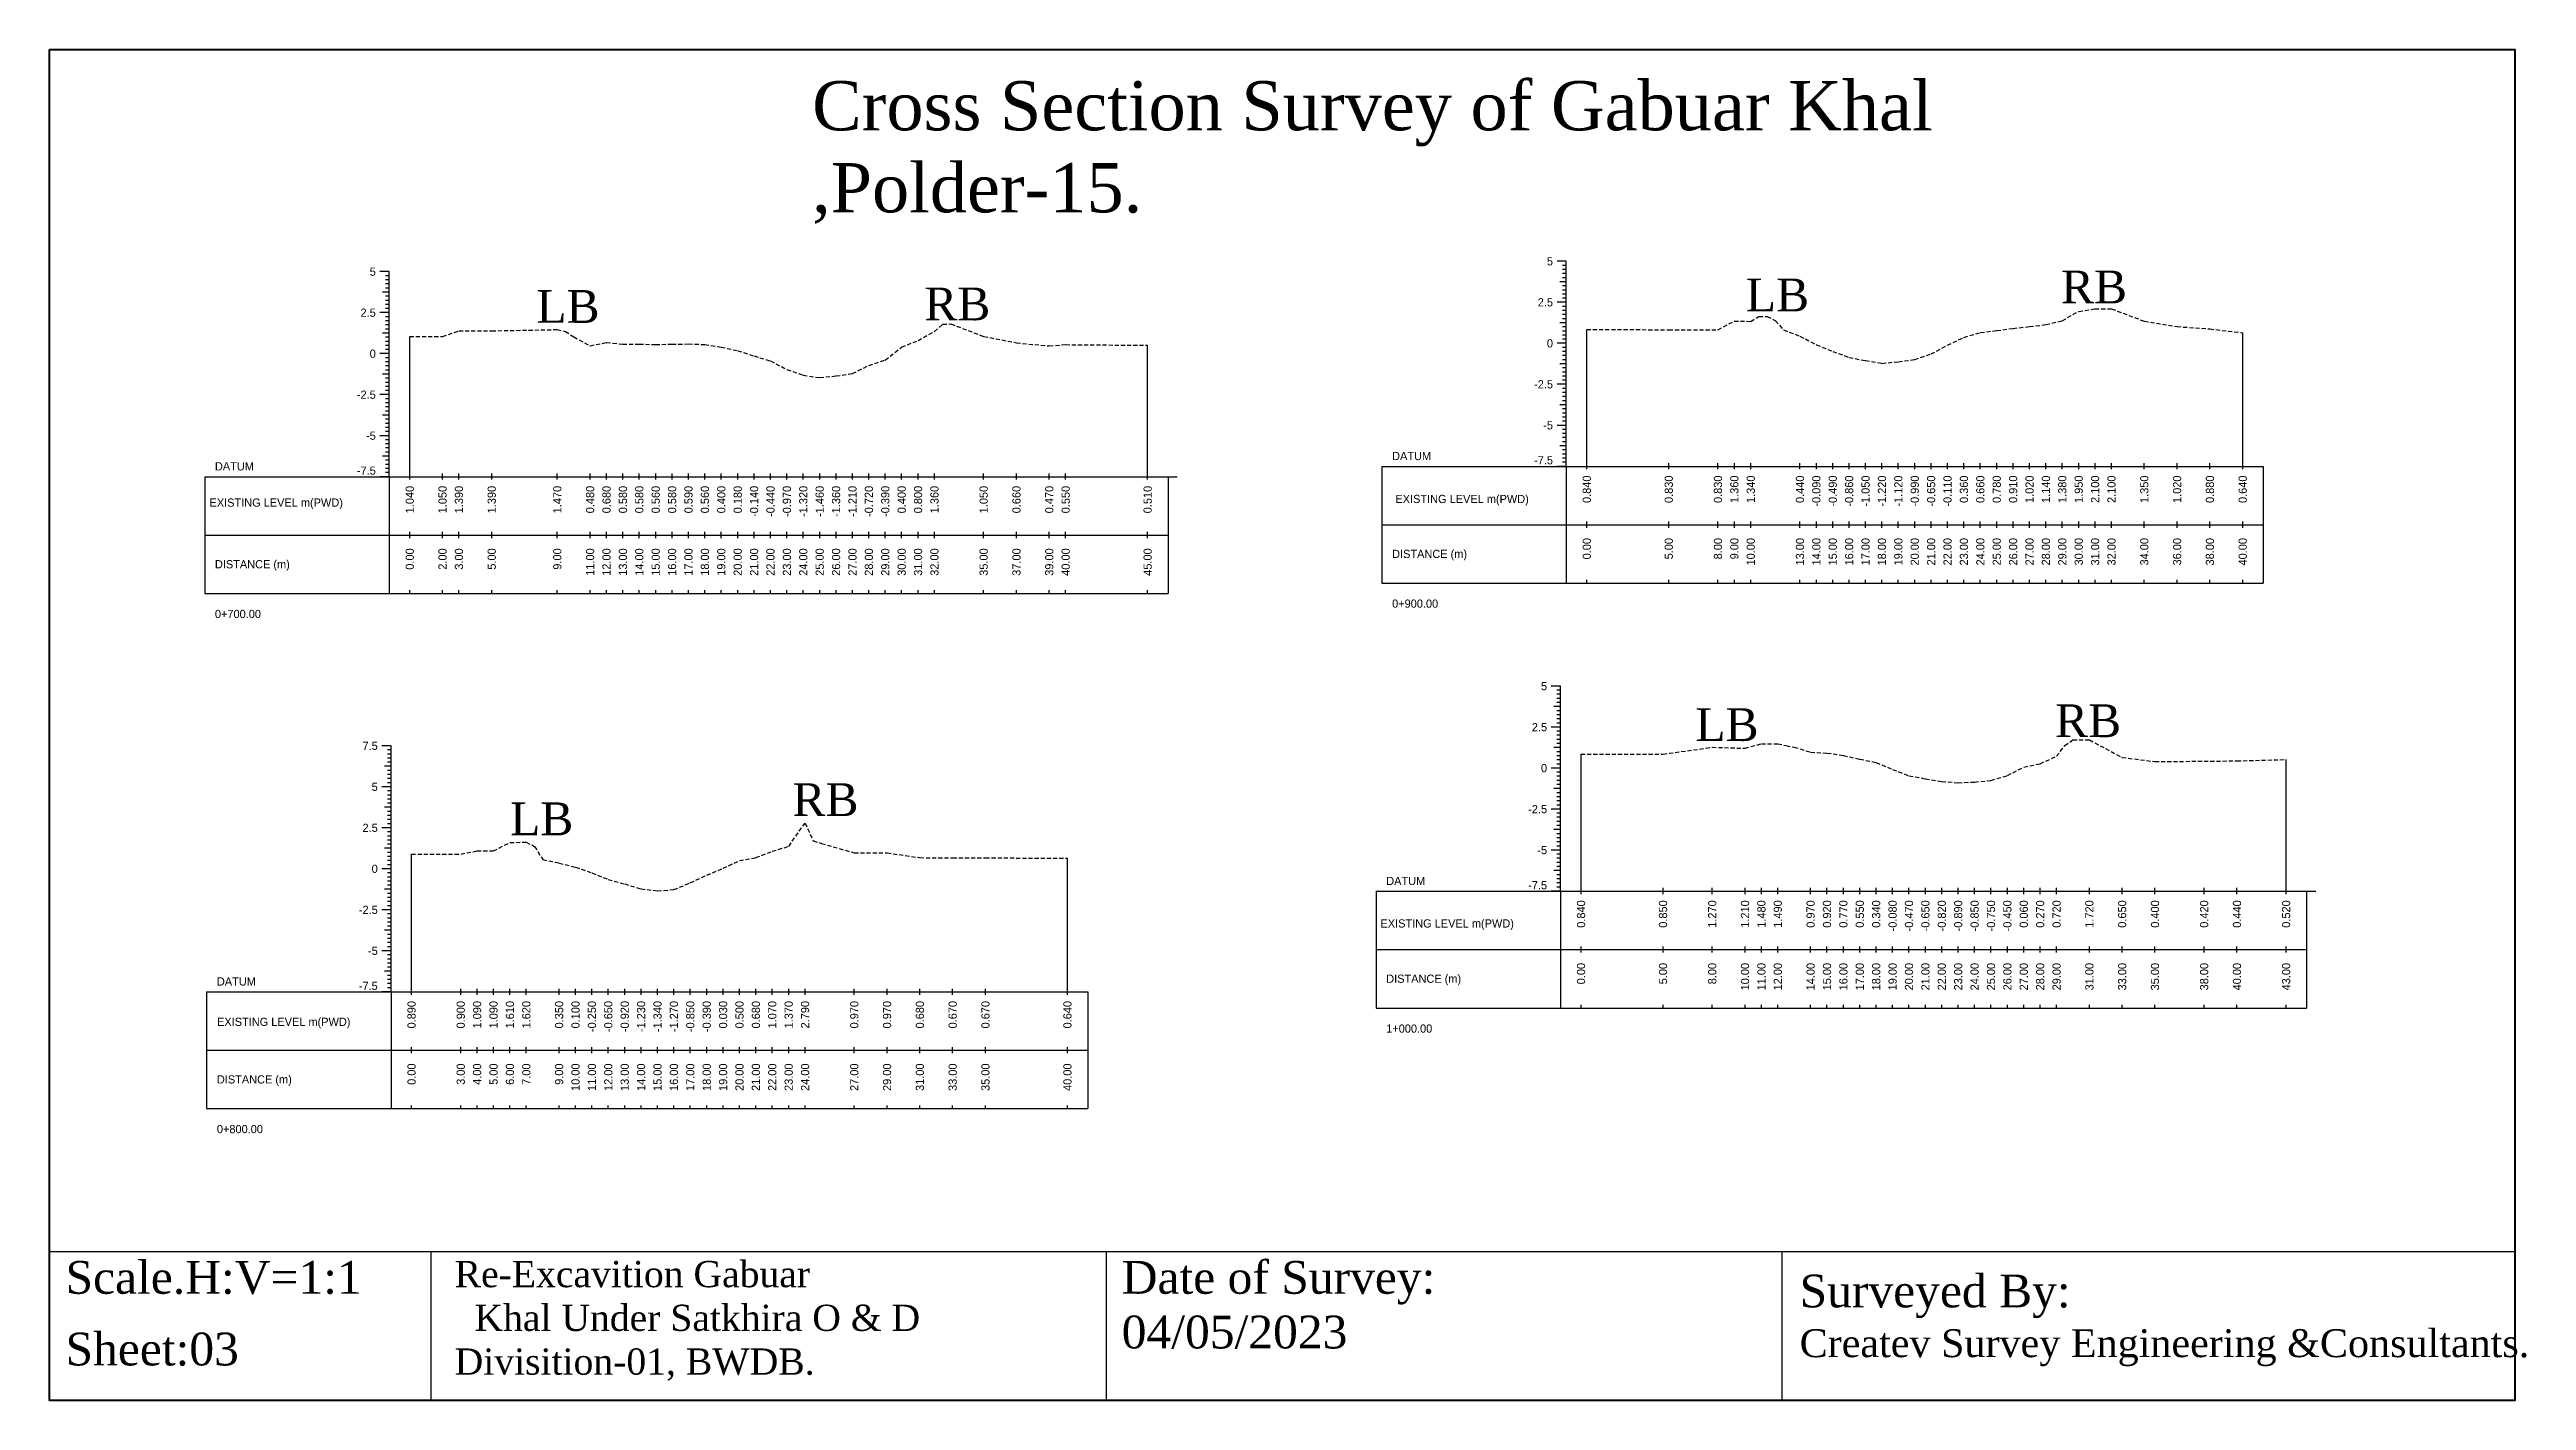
# Model space of a CAD drawing. Header units: inches. Extents: x 2552 to 3818, y -1499 to -1059.
# Drawn here: x 2552.2 to 2703.3, y -1361.8 to -1279.4 of the extents above; entities that cross this region are included whole.
import ezdxf
from ezdxf.enums import TextEntityAlignment as Align

# ---------------------------------------------------------------- set-up
doc = ezdxf.new("R2010")
doc.units = ezdxf.units.IN
doc.header["$MEASUREMENT"] = 0
doc.linetypes.add('HIDDEN', pattern=[0.375, 0.25, -0.125])
doc.layers.add('CS_Drawing', color=7, linetype='Continuous')
doc.layers.add('GL', color=3, linetype='HIDDEN')
doc.styles.add('romans', font='romans.shx')

msp = doc.modelspace()

# ---------------------------------------------------------------- texts
at = {"attachment_point": 1, "style": 'romans'}
for s, insert, char_height, width in [('{\\fTimes New Roman|b0|i0|c0|p18;Cross Section Survey of Gabuar Khal ,Polder-15.}', (2598.74, -1281.36), 3, 72.2837), ('{\\fTimes New Roman|b0|i0|c0|p18;RB}', (2674.9, -1292.91), 2, 204.3733), ('{\\fTimes New Roman|b0|i0|c0|p18;LB}', (2581.92, -1294.1), 2, 204.3733), ('{\\fTimes New Roman|b0|i0|c0|p18;RB}', (2605.58, -1293.95), 2, 204.3733), ('{\\fTimes New Roman|b0|i0|c0|p18;LB}', (2655.68, -1293.4), 2, 204.3733), ('{\\fTimes New Roman|b0|i0|c0|p18;LB}', (2652.6, -1319.6), 2, 204.3733), ('{\\fTimes New Roman|b0|i0|c0|p18;RB}', (2674.54, -1319.36), 2, 204.3733), ('{\\fTimes New Roman|b0|i0|c0|p18;RB}', (2597.54, -1324.17), 2, 204.3733), ('{\\fTimes New Roman|b0|i0|c0|p18;LB}', (2580.32, -1325.34), 2, 204.3733), ('{\\fTimes New Roman|b0|i0|c0|p18;Scale.H:V=1:1}', (2553.21, -1353.3), 2, 22.2708), ('{\\fTimes New Roman|b0|i0|c0|p18;Re-Excavition Gabuar\\P  Khal Under Satkhira O & D    Divisition-01, BWDB.}', (2576.94, -1353.3), 1.6, 38.8405), ('{\\fTimes New Roman|b0|i0|c0|p18;Date of Survey: 04/05/2023}', (2617.62, -1353.3), 2, 22.2708), ('{\\fTimes New Roman|b0|i0|c0|p18;Surveyed By:                                     \\H0.85x;Createv Survey Engineering &Consultants.}', (2658.96, -1354.13), 2, 45.2193), ('{\\fTimes New Roman|b0|i0|c0|p18;Sheet:03}', (2553.21, -1357.67), 2, 38.8405)]:
    msp.add_mtext(s, dxfattribs=dict(at, insert=insert, char_height=char_height, width=width))
at = {"layer": 'CS_Drawing'}
for s, p in [('5', (2572.13, -1292.98)), ('5', (2643.92, -1292.35)), ('2.5', (2572.13, -1295.48)), ('2.5', (2643.92, -1294.85)), ('0', (2643.92, -1297.35)), ('0', (2572.13, -1297.98)), ('-2.5', (2572.13, -1300.48)), ('-2.5', (2643.92, -1299.85)), ('-5', (2572.13, -1302.98)), ('-5', (2643.92, -1302.35)), ('5', (2643.56, -1318.25)), ('7.5', (2572.25, -1321.89)), ('2.5', (2643.56, -1320.75)), ('0', (2643.56, -1323.25)), ('5', (2572.25, -1324.39)), ('-2.5', (2643.56, -1325.75)), ('2.5', (2572.25, -1326.89)), ('0', (2572.25, -1329.39)), ('-5', (2643.56, -1328.25)), ('-2.5', (2572.25, -1331.89)), ('-5', (2572.25, -1334.39))]:
    msp.add_text(s, height=0.5, dxfattribs=at).set_placement(p, align=Align.MIDDLE_RIGHT)
for s, p in [('DATUM', (2562.32, -1304.85)), ('DATUM', (2634.11, -1304.22)), ('EXISTING LEVEL m(PWD)', (2634.31, -1306.84)), ('EXISTING LEVEL m(PWD)', (2561.99, -1307.06)), ('DISTANCE (m)', (2562.32, -1310.82)), ('DISTANCE (m)', (2634.11, -1310.19)), ('0+700.00', (2562.32, -1313.85)), ('0+900.00', (2634.11, -1313.22)), ('DATUM', (2633.75, -1330.13)), ('EXISTING LEVEL m(PWD)', (2633.4, -1332.72)), ('DATUM', (2562.44, -1336.26)), ('DISTANCE (m)', (2633.75, -1336.09)), ('EXISTING LEVEL m(PWD)', (2562.45, -1338.72)), ('1+000.00', (2633.75, -1339.13)), ('DISTANCE (m)', (2562.44, -1342.23)), ('0+800.00', (2562.44, -1345.26))]:
    msp.add_text(s, height=0.5, dxfattribs=at).set_placement(p, align=Align.MIDDLE_LEFT)
for p in [(2572.13, -1305.36), (2643.92, -1304.73), (2643.56, -1330.64), (2572.25, -1336.78)]:
    msp.add_text('-7.5', height=0.5, dxfattribs=at).set_placement(p, align=Align.RIGHT)
for s, p in [('1.040', (2574.2, -1306.04)), ('1.050', (2576.2, -1306.04)), ('1.390', (2577.2, -1306.04)), ('1.390', (2579.2, -1306.04)), ('1.470', (2583.2, -1306.04)), ('0.480', (2585.2, -1306.04)), ('0.680', (2586.2, -1306.04)), ('0.580', (2587.2, -1306.04)), ('0.580', (2588.2, -1306.04)), ('0.560', (2589.2, -1306.04)), ('0.580', (2590.2, -1306.04)), ('0.590', (2591.2, -1306.04)), ('0.560', (2592.2, -1306.04)), ('0.400', (2593.2, -1306.04)), ('0.180', (2594.2, -1306.04)), ('-0.140', (2595.2, -1306.04)), ('-0.440', (2596.2, -1306.04)), ('-0.970', (2597.2, -1306.04)), ('-1.320', (2598.2, -1306.04)), ('-1.460', (2599.2, -1306.04)), ('-1.360', (2600.2, -1306.04)), ('-1.210', (2601.2, -1306.04)), ('-0.720', (2602.2, -1306.04)), ('-0.390', (2603.2, -1306.04)), ('0.400', (2604.2, -1306.04)), ('0.800', (2605.2, -1306.04)), ('1.360', (2606.2, -1306.04)), ('1.050', (2609.2, -1306.04)), ('0.660', (2611.2, -1306.04)), ('0.470', (2613.2, -1306.04)), ('0.550', (2614.2, -1306.04)), ('0.510', (2619.2, -1306.04)), ('0.840', (2645.98, -1305.41)), ('0.830', (2650.98, -1305.41)), ('0.830', (2653.98, -1305.41)), ('1.360', (2654.98, -1305.41)), ('1.340', (2655.98, -1305.41)), ('0.440', (2658.98, -1305.41)), ('-0.090', (2659.98, -1305.41)), ('-0.490', (2660.98, -1305.41)), ('-0.860', (2661.98, -1305.41)), ('-1.050', (2662.98, -1305.41)), ('-1.220', (2663.98, -1305.41)), ('-1.120', (2664.98, -1305.41)), ('-0.990', (2665.98, -1305.41)), ('-0.650', (2666.98, -1305.41)), ('-0.110', (2667.98, -1305.41)), ('0.360', (2668.98, -1305.41)), ('0.660', (2669.98, -1305.41)), ('0.780', (2670.98, -1305.41)), ('0.910', (2671.98, -1305.41)), ('1.020', (2672.98, -1305.41)), ('1.140', (2673.98, -1305.41)), ('1.380', (2674.98, -1305.41)), ('1.950', (2675.98, -1305.41)), ('2.100', (2676.98, -1305.41)), ('2.100', (2677.98, -1305.41)), ('1.350', (2679.98, -1305.41)), ('1.020', (2681.98, -1305.41)), ('0.880', (2683.98, -1305.41)), ('0.640', (2685.98, -1305.41)), ('0.00', (2645.98, -1309.22)), ('5.00', (2650.98, -1309.22)), ('8.00', (2653.98, -1309.22)), ('9.00', (2654.98, -1309.22)), ('10.00', (2655.98, -1309.22)), ('13.00', (2658.98, -1309.22)), ('14.00', (2659.98, -1309.22)), ('15.00', (2660.98, -1309.22)), ('16.00', (2661.98, -1309.22)), ('17.00', (2662.98, -1309.22)), ('18.00', (2663.98, -1309.22)), ('19.00', (2664.98, -1309.22)), ('20.00', (2665.98, -1309.22)), ('21.00', (2666.98, -1309.22)), ('22.00', (2667.98, -1309.22)), ('23.00', (2668.98, -1309.22)), ('24.00', (2669.98, -1309.22)), ('25.00', (2670.98, -1309.22)), ('26.00', (2671.98, -1309.22)), ('27.00', (2672.98, -1309.22)), ('28.00', (2673.98, -1309.22)), ('29.00', (2674.98, -1309.22)), ('30.00', (2675.98, -1309.22)), ('31.00', (2676.98, -1309.22)), ('32.00', (2677.98, -1309.22)), ('34.00', (2679.98, -1309.22)), ('36.00', (2681.98, -1309.22)), ('38.00', (2683.98, -1309.22)), ('40.00', (2685.98, -1309.22)), ('0.00', (2574.2, -1309.85)), ('2.00', (2576.2, -1309.85)), ('3.00', (2577.2, -1309.85)), ('5.00', (2579.2, -1309.85)), ('9.00', (2583.2, -1309.85)), ('11.00', (2585.2, -1309.85)), ('12.00', (2586.2, -1309.85)), ('13.00', (2587.2, -1309.85)), ('14.00', (2588.2, -1309.85)), ('15.00', (2589.2, -1309.85)), ('16.00', (2590.2, -1309.85)), ('17.00', (2591.2, -1309.85)), ('18.00', (2592.2, -1309.85)), ('19.00', (2593.2, -1309.85)), ('20.00', (2594.2, -1309.85)), ('21.00', (2595.2, -1309.85)), ('22.00', (2596.2, -1309.85)), ('23.00', (2597.2, -1309.85)), ('24.00', (2598.2, -1309.85)), ('25.00', (2599.2, -1309.85)), ('26.00', (2600.2, -1309.85)), ('27.00', (2601.2, -1309.85)), ('28.00', (2602.2, -1309.85)), ('29.00', (2603.2, -1309.85)), ('30.00', (2604.2, -1309.85)), ('31.00', (2605.2, -1309.85)), ('32.00', (2606.2, -1309.85)), ('35.00', (2609.2, -1309.85)), ('37.00', (2611.2, -1309.85)), ('39.00', (2613.2, -1309.85)), ('40.00', (2614.2, -1309.85)), ('45.00', (2619.2, -1309.85)), ('0.840', (2645.63, -1331.31)), ('0.850', (2650.63, -1331.31)), ('1.270', (2653.63, -1331.31)), ('1.210', (2655.63, -1331.31)), ('1.480', (2656.63, -1331.31)), ('1.490', (2657.63, -1331.31)), ('0.970', (2659.63, -1331.31)), ('0.920', (2660.63, -1331.31)), ('0.770', (2661.63, -1331.31)), ('0.550', (2662.63, -1331.31)), ('0.340', (2663.63, -1331.31)), ('-0.080', (2664.63, -1331.31)), ('-0.470', (2665.63, -1331.31)), ('-0.650', (2666.63, -1331.31)), ('-0.820', (2667.63, -1331.31)), ('-0.890', (2668.63, -1331.31)), ('-0.850', (2669.63, -1331.31)), ('-0.750', (2670.63, -1331.31)), ('-0.450', (2671.63, -1331.31)), ('0.060', (2672.63, -1331.31)), ('0.270', (2673.63, -1331.31)), ('0.720', (2674.63, -1331.31)), ('1.720', (2676.63, -1331.31)), ('0.650', (2678.63, -1331.31)), ('0.400', (2680.63, -1331.31)), ('0.420', (2683.63, -1331.31)), ('0.440', (2685.63, -1331.31)), ('0.520', (2688.63, -1331.31)), ('0.00', (2645.63, -1335.13)), ('5.00', (2650.63, -1335.13)), ('8.00', (2653.63, -1335.13)), ('10.00', (2655.63, -1335.13)), ('11.00', (2656.63, -1335.13)), ('12.00', (2657.63, -1335.13)), ('14.00', (2659.63, -1335.13)), ('15.00', (2660.63, -1335.13)), ('16.00', (2661.63, -1335.13)), ('17.00', (2662.63, -1335.13)), ('18.00', (2663.63, -1335.13)), ('19.00', (2664.63, -1335.13)), ('20.00', (2665.63, -1335.13)), ('21.00', (2666.63, -1335.13)), ('22.00', (2667.63, -1335.13)), ('23.00', (2668.63, -1335.13)), ('24.00', (2669.63, -1335.13)), ('25.00', (2670.63, -1335.13)), ('26.00', (2671.63, -1335.13)), ('27.00', (2672.63, -1335.13)), ('28.00', (2673.63, -1335.13)), ('29.00', (2674.63, -1335.13)), ('31.00', (2676.63, -1335.13)), ('33.00', (2678.63, -1335.13)), ('35.00', (2680.63, -1335.13)), ('38.00', (2683.63, -1335.13)), ('40.00', (2685.63, -1335.13)), ('43.00', (2688.63, -1335.13)), ('0.890', (2574.31, -1337.45)), ('0.900', (2577.31, -1337.45)), ('1.090', (2578.31, -1337.45)), ('1.090', (2579.31, -1337.45)), ('1.610', (2580.31, -1337.45)), ('1.620', (2581.31, -1337.45)), ('0.350', (2583.31, -1337.45)), ('0.100', (2584.31, -1337.45)), ('-0.250', (2585.31, -1337.45)), ('-0.650', (2586.31, -1337.45)), ('-0.920', (2587.31, -1337.45)), ('-1.230', (2588.31, -1337.45)), ('-1.340', (2589.31, -1337.45)), ('-1.270', (2590.31, -1337.45)), ('-0.850', (2591.31, -1337.45)), ('-0.390', (2592.31, -1337.45)), ('0.030', (2593.31, -1337.45)), ('0.500', (2594.31, -1337.45)), ('0.680', (2595.31, -1337.45)), ('1.070', (2596.31, -1337.45)), ('1.370', (2597.31, -1337.45)), ('2.790', (2598.31, -1337.45)), ('0.970', (2601.31, -1337.45)), ('0.970', (2603.31, -1337.45)), ('0.680', (2605.31, -1337.45)), ('0.670', (2607.31, -1337.45)), ('0.670', (2609.31, -1337.45)), ('0.640', (2614.31, -1337.45)), ('0.00', (2574.31, -1341.26)), ('3.00', (2577.31, -1341.26)), ('4.00', (2578.31, -1341.26)), ('5.00', (2579.31, -1341.26)), ('6.00', (2580.31, -1341.26)), ('7.00', (2581.31, -1341.26)), ('9.00', (2583.31, -1341.26)), ('10.00', (2584.31, -1341.26)), ('11.00', (2585.31, -1341.26)), ('12.00', (2586.31, -1341.26)), ('13.00', (2587.31, -1341.26)), ('14.00', (2588.31, -1341.26)), ('15.00', (2589.31, -1341.26)), ('16.00', (2590.31, -1341.26)), ('17.00', (2591.31, -1341.26)), ('18.00', (2592.31, -1341.26)), ('19.00', (2593.31, -1341.26)), ('20.00', (2594.31, -1341.26)), ('21.00', (2595.31, -1341.26)), ('22.00', (2596.31, -1341.26)), ('23.00', (2597.31, -1341.26)), ('24.00', (2598.31, -1341.26)), ('27.00', (2601.31, -1341.26)), ('29.00', (2603.31, -1341.26)), ('31.00', (2605.31, -1341.26)), ('33.00', (2607.31, -1341.26)), ('35.00', (2609.31, -1341.26)), ('40.00', (2614.31, -1341.26))]:
    msp.add_text(s, height=0.5, rotation=90, dxfattribs=at).set_placement(p, align=Align.MIDDLE_RIGHT)

# ---------------------------------------------------------------- linework, layer by layer
at = {"color": 4, "lineweight": 40}
msp.add_lwpolyline([(2552.23, -1279.44), (2702.58, -1279.44), (2702.58, -1361.81), (2552.23, -1361.81)], close=True, dxfattribs=at)
for points in [[(2702.58, -1279.44), (2702.58, -1361.81)], [(2552.23, -1352.73), (2702.58, -1352.73)], [(2552.23, -1352.73), (2552.23, -1361.81)], [(2575.48, -1352.73), (2575.48, -1361.81)], [(2616.68, -1352.73), (2616.68, -1361.81)], [(2657.88, -1352.73), (2657.88, -1361.81)]]:
    msp.add_lwpolyline(points)
at = {"layer": 'CS_Drawing'}
for p, q in [((2572.95, -1292.98), (2572.38, -1292.98)), ((2572.95, -1292.98), (2572.55, -1292.98)), ((2572.95, -1292.98), (2572.72, -1292.98)), ((2572.95, -1305.48), (2572.95, -1292.98)), ((2644.73, -1292.35), (2644.17, -1292.35)), ((2644.73, -1292.35), (2644.34, -1292.35)), ((2644.73, -1292.35), (2644.51, -1292.35)), ((2644.73, -1292.6), (2644.51, -1292.6)), ((2644.73, -1292.85), (2644.51, -1292.85)), ((2644.73, -1304.85), (2644.73, -1292.35)), ((2572.95, -1294.23), (2572.55, -1294.23)), ((2572.95, -1293.23), (2572.72, -1293.23)), ((2572.95, -1293.48), (2572.72, -1293.48)), ((2572.95, -1293.73), (2572.72, -1293.73)), ((2572.95, -1293.98), (2572.72, -1293.98)), ((2572.95, -1294.23), (2572.72, -1294.23)), ((2572.95, -1294.48), (2572.72, -1294.48)), ((2644.73, -1293.6), (2644.34, -1293.6)), ((2644.73, -1293.1), (2644.51, -1293.1)), ((2644.73, -1293.35), (2644.51, -1293.35)), ((2644.73, -1293.6), (2644.51, -1293.6)), ((2644.73, -1293.85), (2644.51, -1293.85)), ((2644.73, -1294.1), (2644.51, -1294.1)), ((2644.73, -1294.35), (2644.51, -1294.35)), ((2572.95, -1295.48), (2572.38, -1295.48)), ((2572.95, -1295.48), (2572.55, -1295.48)), ((2572.95, -1294.73), (2572.72, -1294.73)), ((2572.95, -1294.98), (2572.72, -1294.98)), ((2572.95, -1295.23), (2572.72, -1295.23)), ((2572.95, -1295.48), (2572.72, -1295.48)), ((2572.95, -1295.73), (2572.72, -1295.73)), ((2572.95, -1295.98), (2572.72, -1295.98)), ((2644.73, -1294.85), (2644.17, -1294.85)), ((2644.73, -1294.85), (2644.34, -1294.85)), ((2644.73, -1294.6), (2644.51, -1294.6)), ((2644.73, -1294.85), (2644.51, -1294.85)), ((2644.73, -1295.1), (2644.51, -1295.1)), ((2644.73, -1295.35), (2644.51, -1295.35)), ((2644.73, -1295.6), (2644.51, -1295.6)), ((2644.73, -1295.85), (2644.51, -1295.85)), ((2572.95, -1296.73), (2572.55, -1296.73)), ((2572.95, -1296.23), (2572.72, -1296.23)), ((2572.95, -1296.48), (2572.72, -1296.48)), ((2572.95, -1296.73), (2572.72, -1296.73)), ((2572.95, -1296.98), (2572.72, -1296.98)), ((2572.95, -1297.23), (2572.72, -1297.23)), ((2572.95, -1297.48), (2572.72, -1297.48)), ((2574.2, -1305.48), (2574.2, -1296.94)), ((2619.2, -1305.48), (2619.2, -1297.47)), ((2644.73, -1297.35), (2644.17, -1297.35)), ((2644.73, -1296.1), (2644.34, -1296.1)), ((2644.73, -1297.35), (2644.34, -1297.35)), ((2644.73, -1296.1), (2644.51, -1296.1)), ((2644.73, -1296.35), (2644.51, -1296.35)), ((2644.73, -1296.6), (2644.51, -1296.6)), ((2644.73, -1296.85), (2644.51, -1296.85)), ((2644.73, -1297.1), (2644.51, -1297.1)), ((2644.73, -1297.35), (2644.51, -1297.35)), ((2645.98, -1304.85), (2645.98, -1296.51)), ((2685.98, -1304.85), (2685.98, -1296.71)), ((2572.95, -1297.98), (2572.38, -1297.98)), ((2572.95, -1297.98), (2572.55, -1297.98)), ((2572.95, -1297.73), (2572.72, -1297.73)), ((2572.95, -1297.98), (2572.72, -1297.98)), ((2572.95, -1298.23), (2572.72, -1298.23)), ((2572.95, -1298.48), (2572.72, -1298.48)), ((2572.95, -1298.73), (2572.72, -1298.73)), ((2572.95, -1298.98), (2572.72, -1298.98)), ((2644.73, -1298.6), (2644.34, -1298.6)), ((2644.73, -1297.6), (2644.51, -1297.6)), ((2644.73, -1297.85), (2644.51, -1297.85)), ((2644.73, -1298.1), (2644.51, -1298.1)), ((2644.73, -1298.35), (2644.51, -1298.35)), ((2644.73, -1298.6), (2644.51, -1298.6)), ((2644.73, -1298.85), (2644.51, -1298.85)), ((2572.95, -1300.48), (2572.38, -1300.48)), ((2572.95, -1299.23), (2572.55, -1299.23)), ((2572.95, -1300.48), (2572.55, -1300.48)), ((2572.95, -1299.23), (2572.72, -1299.23)), ((2572.95, -1299.48), (2572.72, -1299.48)), ((2572.95, -1299.73), (2572.72, -1299.73)), ((2572.95, -1299.98), (2572.72, -1299.98)), ((2572.95, -1300.23), (2572.72, -1300.23)), ((2572.95, -1300.48), (2572.72, -1300.48)), ((2644.73, -1299.85), (2644.17, -1299.85)), ((2644.73, -1299.85), (2644.34, -1299.85)), ((2644.73, -1299.1), (2644.51, -1299.1)), ((2644.73, -1299.35), (2644.51, -1299.35)), ((2644.73, -1299.6), (2644.51, -1299.6)), ((2644.73, -1299.85), (2644.51, -1299.85)), ((2644.73, -1300.1), (2644.51, -1300.1)), ((2644.73, -1300.35), (2644.51, -1300.35)), ((2572.95, -1301.73), (2572.55, -1301.73)), ((2572.95, -1300.73), (2572.72, -1300.73)), ((2572.95, -1300.98), (2572.72, -1300.98)), ((2572.95, -1301.23), (2572.72, -1301.23)), ((2572.95, -1301.48), (2572.72, -1301.48)), ((2572.95, -1301.73), (2572.72, -1301.73)), ((2572.95, -1301.98), (2572.72, -1301.98)), ((2644.73, -1301.1), (2644.34, -1301.1)), ((2644.73, -1300.6), (2644.51, -1300.6)), ((2644.73, -1300.85), (2644.51, -1300.85)), ((2644.73, -1301.1), (2644.51, -1301.1)), ((2644.73, -1301.35), (2644.51, -1301.35)), ((2644.73, -1301.6), (2644.51, -1301.6)), ((2644.73, -1301.85), (2644.51, -1301.85)), ((2572.95, -1302.98), (2572.38, -1302.98)), ((2572.95, -1302.98), (2572.55, -1302.98)), ((2572.95, -1302.23), (2572.72, -1302.23)), ((2572.95, -1302.48), (2572.72, -1302.48)), ((2572.95, -1302.73), (2572.72, -1302.73)), ((2572.95, -1302.98), (2572.72, -1302.98)), ((2572.95, -1303.23), (2572.72, -1303.23)), ((2572.95, -1303.48), (2572.72, -1303.48)), ((2644.73, -1302.35), (2644.17, -1302.35)), ((2644.73, -1302.35), (2644.34, -1302.35)), ((2644.73, -1302.1), (2644.51, -1302.1)), ((2644.73, -1302.35), (2644.51, -1302.35)), ((2644.73, -1302.6), (2644.51, -1302.6)), ((2644.73, -1302.85), (2644.51, -1302.85)), ((2644.73, -1303.1), (2644.51, -1303.1)), ((2644.73, -1303.35), (2644.51, -1303.35)), ((2572.95, -1304.23), (2572.55, -1304.23)), ((2572.95, -1303.73), (2572.72, -1303.73)), ((2572.95, -1303.98), (2572.72, -1303.98)), ((2572.95, -1304.23), (2572.72, -1304.23)), ((2572.95, -1304.48), (2572.72, -1304.48)), ((2572.95, -1304.73), (2572.72, -1304.73)), ((2572.95, -1304.98), (2572.72, -1304.98)), ((2633.48, -1304.85), (2644.73, -1304.85)), ((2633.48, -1304.85), (2633.48, -1311.97)), ((2644.73, -1304.85), (2644.17, -1304.85)), ((2644.73, -1303.6), (2644.34, -1303.6)), ((2644.73, -1304.85), (2644.34, -1304.85)), ((2644.73, -1303.6), (2644.51, -1303.6)), ((2644.73, -1303.85), (2644.51, -1303.85)), ((2644.73, -1304.1), (2644.51, -1304.1)), ((2644.73, -1304.35), (2644.51, -1304.35)), ((2644.73, -1304.6), (2644.51, -1304.6)), ((2644.73, -1304.85), (2644.51, -1304.85)), ((2644.73, -1304.85), (2687.23, -1304.85)), ((2644.73, -1304.85), (2644.73, -1311.97)), ((2645.98, -1305.03), (2645.98, -1304.66)), ((2650.98, -1305.03), (2650.98, -1304.66)), ((2653.98, -1305.03), (2653.98, -1304.66)), ((2654.98, -1305.03), (2654.98, -1304.66)), ((2655.98, -1305.03), (2655.98, -1304.66)), ((2658.98, -1305.03), (2658.98, -1304.66)), ((2659.98, -1305.03), (2659.98, -1304.66)), ((2660.98, -1305.03), (2660.98, -1304.66)), ((2661.98, -1305.03), (2661.98, -1304.66)), ((2662.98, -1305.03), (2662.98, -1304.66)), ((2663.98, -1305.03), (2663.98, -1304.66)), ((2664.98, -1305.03), (2664.98, -1304.66)), ((2665.98, -1305.03), (2665.98, -1304.66)), ((2666.98, -1305.03), (2666.98, -1304.66)), ((2667.98, -1305.03), (2667.98, -1304.66)), ((2668.98, -1305.03), (2668.98, -1304.66)), ((2669.98, -1305.03), (2669.98, -1304.66)), ((2670.98, -1305.03), (2670.98, -1304.66)), ((2671.98, -1305.03), (2671.98, -1304.66)), ((2672.98, -1305.03), (2672.98, -1304.66)), ((2673.98, -1305.03), (2673.98, -1304.66)), ((2674.98, -1305.03), (2674.98, -1304.66)), ((2675.98, -1305.03), (2675.98, -1304.66)), ((2676.98, -1305.03), (2676.98, -1304.66)), ((2677.98, -1305.03), (2677.98, -1304.66)), ((2679.98, -1305.03), (2679.98, -1304.66)), ((2681.98, -1305.03), (2681.98, -1304.66)), ((2683.98, -1305.03), (2683.98, -1304.66)), ((2685.98, -1305.03), (2685.98, -1304.66)), ((2687.23, -1304.85), (2687.23, -1311.97)), ((2561.7, -1305.48), (2572.95, -1305.48)), ((2561.7, -1305.48), (2561.7, -1312.6)), ((2572.95, -1305.48), (2572.38, -1305.48)), ((2572.95, -1305.48), (2572.55, -1305.48)), ((2572.95, -1305.23), (2572.72, -1305.23)), ((2572.95, -1305.48), (2572.72, -1305.48)), ((2572.95, -1305.48), (2620.45, -1305.48)), ((2572.95, -1305.48), (2572.95, -1312.6)), ((2574.2, -1305.66), (2574.2, -1305.29)), ((2576.2, -1305.66), (2576.2, -1305.29)), ((2577.2, -1305.66), (2577.2, -1305.29)), ((2579.2, -1305.66), (2579.2, -1305.29)), ((2583.2, -1305.66), (2583.2, -1305.29)), ((2585.2, -1305.66), (2585.2, -1305.29)), ((2586.2, -1305.66), (2586.2, -1305.29)), ((2587.2, -1305.66), (2587.2, -1305.29)), ((2588.2, -1305.66), (2588.2, -1305.29)), ((2589.2, -1305.66), (2589.2, -1305.29)), ((2590.2, -1305.66), (2590.2, -1305.29)), ((2591.2, -1305.66), (2591.2, -1305.29)), ((2592.2, -1305.66), (2592.2, -1305.29)), ((2593.2, -1305.66), (2593.2, -1305.29)), ((2594.2, -1305.66), (2594.2, -1305.29)), ((2595.2, -1305.66), (2595.2, -1305.29)), ((2596.2, -1305.66), (2596.2, -1305.29)), ((2597.2, -1305.66), (2597.2, -1305.29)), ((2598.2, -1305.66), (2598.2, -1305.29)), ((2599.2, -1305.66), (2599.2, -1305.29)), ((2600.2, -1305.66), (2600.2, -1305.29)), ((2601.2, -1305.66), (2601.2, -1305.29)), ((2602.2, -1305.66), (2602.2, -1305.29)), ((2603.2, -1305.66), (2603.2, -1305.29)), ((2604.2, -1305.66), (2604.2, -1305.29)), ((2605.2, -1305.66), (2605.2, -1305.29)), ((2606.2, -1305.66), (2606.2, -1305.29)), ((2609.2, -1305.66), (2609.2, -1305.29)), ((2611.2, -1305.66), (2611.2, -1305.29)), ((2613.2, -1305.66), (2613.2, -1305.29)), ((2614.2, -1305.66), (2614.2, -1305.29)), ((2619.2, -1305.66), (2619.2, -1305.29)), ((2620.45, -1305.48), (2621.01, -1305.48)), ((2620.45, -1305.48), (2620.84, -1305.48)), ((2620.45, -1305.48), (2620.67, -1305.48)), ((2620.45, -1305.48), (2620.45, -1312.6)), ((2561.7, -1309.04), (2572.95, -1309.04)), ((2572.95, -1309.04), (2620.45, -1309.04)), ((2572.95, -1309.04), (2620.45, -1309.04)), ((2574.2, -1309.23), (2574.2, -1308.85)), ((2576.2, -1309.23), (2576.2, -1308.85)), ((2577.2, -1309.23), (2577.2, -1308.85)), ((2579.2, -1309.23), (2579.2, -1308.85)), ((2583.2, -1309.23), (2583.2, -1308.85)), ((2585.2, -1309.23), (2585.2, -1308.85)), ((2586.2, -1309.23), (2586.2, -1308.85)), ((2587.2, -1309.23), (2587.2, -1308.85)), ((2588.2, -1309.23), (2588.2, -1308.85)), ((2589.2, -1309.23), (2589.2, -1308.85)), ((2590.2, -1309.23), (2590.2, -1308.85)), ((2591.2, -1309.23), (2591.2, -1308.85)), ((2592.2, -1309.23), (2592.2, -1308.85)), ((2593.2, -1309.23), (2593.2, -1308.85)), ((2594.2, -1309.23), (2594.2, -1308.85)), ((2595.2, -1309.23), (2595.2, -1308.85)), ((2596.2, -1309.23), (2596.2, -1308.85)), ((2597.2, -1309.23), (2597.2, -1308.85)), ((2598.2, -1309.23), (2598.2, -1308.85)), ((2599.2, -1309.23), (2599.2, -1308.85)), ((2600.2, -1309.23), (2600.2, -1308.85)), ((2601.2, -1309.23), (2601.2, -1308.85)), ((2602.2, -1309.23), (2602.2, -1308.85)), ((2603.2, -1309.23), (2603.2, -1308.85)), ((2604.2, -1309.23), (2604.2, -1308.85)), ((2605.2, -1309.23), (2605.2, -1308.85)), ((2606.2, -1309.23), (2606.2, -1308.85)), ((2609.2, -1309.23), (2609.2, -1308.85)), ((2611.2, -1309.23), (2611.2, -1308.85)), ((2613.2, -1309.23), (2613.2, -1308.85)), ((2614.2, -1309.23), (2614.2, -1308.85)), ((2619.2, -1309.23), (2619.2, -1308.85)), ((2633.48, -1308.41), (2644.73, -1308.41)), ((2644.73, -1308.41), (2687.23, -1308.41)), ((2644.73, -1308.41), (2687.23, -1308.41)), ((2645.98, -1308.6), (2645.98, -1308.22)), ((2650.98, -1308.6), (2650.98, -1308.22)), ((2653.98, -1308.6), (2653.98, -1308.22)), ((2654.98, -1308.6), (2654.98, -1308.22)), ((2655.98, -1308.6), (2655.98, -1308.22)), ((2658.98, -1308.6), (2658.98, -1308.22)), ((2659.98, -1308.6), (2659.98, -1308.22)), ((2660.98, -1308.6), (2660.98, -1308.22)), ((2661.98, -1308.6), (2661.98, -1308.22)), ((2662.98, -1308.6), (2662.98, -1308.22)), ((2663.98, -1308.6), (2663.98, -1308.22)), ((2664.98, -1308.6), (2664.98, -1308.22)), ((2665.98, -1308.6), (2665.98, -1308.22)), ((2666.98, -1308.6), (2666.98, -1308.22)), ((2667.98, -1308.6), (2667.98, -1308.22)), ((2668.98, -1308.6), (2668.98, -1308.22)), ((2669.98, -1308.6), (2669.98, -1308.22)), ((2670.98, -1308.6), (2670.98, -1308.22)), ((2671.98, -1308.6), (2671.98, -1308.22)), ((2672.98, -1308.6), (2672.98, -1308.22)), ((2673.98, -1308.6), (2673.98, -1308.22)), ((2674.98, -1308.6), (2674.98, -1308.22)), ((2675.98, -1308.6), (2675.98, -1308.22)), ((2676.98, -1308.6), (2676.98, -1308.22)), ((2677.98, -1308.6), (2677.98, -1308.22)), ((2679.98, -1308.6), (2679.98, -1308.22)), ((2681.98, -1308.6), (2681.98, -1308.22)), ((2683.98, -1308.6), (2683.98, -1308.22)), ((2685.98, -1308.6), (2685.98, -1308.22)), ((2561.7, -1312.6), (2572.95, -1312.6)), ((2572.95, -1312.6), (2620.45, -1312.6)), ((2574.2, -1312.6), (2574.2, -1312.41)), ((2576.2, -1312.6), (2576.2, -1312.41)), ((2577.2, -1312.6), (2577.2, -1312.41)), ((2579.2, -1312.6), (2579.2, -1312.41)), ((2583.2, -1312.6), (2583.2, -1312.41)), ((2585.2, -1312.6), (2585.2, -1312.41)), ((2586.2, -1312.6), (2586.2, -1312.41)), ((2587.2, -1312.6), (2587.2, -1312.41)), ((2588.2, -1312.6), (2588.2, -1312.41)), ((2589.2, -1312.6), (2589.2, -1312.41)), ((2590.2, -1312.6), (2590.2, -1312.41)), ((2591.2, -1312.6), (2591.2, -1312.41)), ((2592.2, -1312.6), (2592.2, -1312.41)), ((2593.2, -1312.6), (2593.2, -1312.41)), ((2594.2, -1312.6), (2594.2, -1312.41)), ((2595.2, -1312.6), (2595.2, -1312.41)), ((2596.2, -1312.6), (2596.2, -1312.41)), ((2597.2, -1312.6), (2597.2, -1312.41)), ((2598.2, -1312.6), (2598.2, -1312.41)), ((2599.2, -1312.6), (2599.2, -1312.41)), ((2600.2, -1312.6), (2600.2, -1312.41)), ((2601.2, -1312.6), (2601.2, -1312.41)), ((2602.2, -1312.6), (2602.2, -1312.41)), ((2603.2, -1312.6), (2603.2, -1312.41)), ((2604.2, -1312.6), (2604.2, -1312.41)), ((2605.2, -1312.6), (2605.2, -1312.41)), ((2606.2, -1312.6), (2606.2, -1312.41)), ((2609.2, -1312.6), (2609.2, -1312.41)), ((2611.2, -1312.6), (2611.2, -1312.41)), ((2613.2, -1312.6), (2613.2, -1312.41)), ((2614.2, -1312.6), (2614.2, -1312.41)), ((2619.2, -1312.6), (2619.2, -1312.41)), ((2633.48, -1311.97), (2644.73, -1311.97)), ((2644.73, -1311.97), (2687.23, -1311.97)), ((2645.98, -1311.97), (2645.98, -1311.78)), ((2650.98, -1311.97), (2650.98, -1311.78)), ((2653.98, -1311.97), (2653.98, -1311.78)), ((2654.98, -1311.97), (2654.98, -1311.78)), ((2655.98, -1311.97), (2655.98, -1311.78)), ((2658.98, -1311.97), (2658.98, -1311.78)), ((2659.98, -1311.97), (2659.98, -1311.78)), ((2660.98, -1311.97), (2660.98, -1311.78)), ((2661.98, -1311.97), (2661.98, -1311.78)), ((2662.98, -1311.97), (2662.98, -1311.78)), ((2663.98, -1311.97), (2663.98, -1311.78)), ((2664.98, -1311.97), (2664.98, -1311.78)), ((2665.98, -1311.97), (2665.98, -1311.78)), ((2666.98, -1311.97), (2666.98, -1311.78)), ((2667.98, -1311.97), (2667.98, -1311.78)), ((2668.98, -1311.97), (2668.98, -1311.78)), ((2669.98, -1311.97), (2669.98, -1311.78)), ((2670.98, -1311.97), (2670.98, -1311.78)), ((2671.98, -1311.97), (2671.98, -1311.78)), ((2672.98, -1311.97), (2672.98, -1311.78)), ((2673.98, -1311.97), (2673.98, -1311.78)), ((2674.98, -1311.97), (2674.98, -1311.78)), ((2675.98, -1311.97), (2675.98, -1311.78)), ((2676.98, -1311.97), (2676.98, -1311.78)), ((2677.98, -1311.97), (2677.98, -1311.78)), ((2679.98, -1311.97), (2679.98, -1311.78)), ((2681.98, -1311.97), (2681.98, -1311.78)), ((2683.98, -1311.97), (2683.98, -1311.78)), ((2685.98, -1311.97), (2685.98, -1311.78)), ((2644.38, -1318.25), (2643.81, -1318.25)), ((2644.38, -1318.25), (2643.98, -1318.25)), ((2644.38, -1318.25), (2644.15, -1318.25)), ((2644.38, -1318.5), (2644.15, -1318.5)), ((2644.38, -1330.75), (2644.38, -1318.25)), ((2644.38, -1319.5), (2643.98, -1319.5)), ((2644.38, -1318.75), (2644.15, -1318.75)), ((2644.38, -1319), (2644.15, -1319)), ((2644.38, -1319.25), (2644.15, -1319.25)), ((2644.38, -1319.5), (2644.15, -1319.5)), ((2644.38, -1319.75), (2644.15, -1319.75)), ((2644.38, -1320), (2644.15, -1320)), ((2644.38, -1320.75), (2643.81, -1320.75)), ((2644.38, -1320.75), (2643.98, -1320.75)), ((2644.38, -1320.25), (2644.15, -1320.25)), ((2644.38, -1320.5), (2644.15, -1320.5)), ((2644.38, -1320.75), (2644.15, -1320.75)), ((2644.38, -1321), (2644.15, -1321)), ((2644.38, -1321.25), (2644.15, -1321.25)), ((2644.38, -1321.5), (2644.15, -1321.5)), ((2573.06, -1321.89), (2572.5, -1321.89)), ((2573.06, -1321.89), (2572.67, -1321.89)), ((2573.06, -1323.14), (2572.67, -1323.14)), ((2573.06, -1321.89), (2572.84, -1321.89)), ((2573.06, -1322.14), (2572.84, -1322.14)), ((2573.06, -1322.39), (2572.84, -1322.39)), ((2573.06, -1322.64), (2572.84, -1322.64)), ((2573.06, -1322.89), (2572.84, -1322.89)), ((2573.06, -1323.14), (2572.84, -1323.14)), ((2573.06, -1336.89), (2573.06, -1321.89)), ((2644.38, -1322), (2643.98, -1322)), ((2644.38, -1321.75), (2644.15, -1321.75)), ((2644.38, -1322), (2644.15, -1322)), ((2644.38, -1322.25), (2644.15, -1322.25)), ((2644.38, -1322.5), (2644.15, -1322.5)), ((2644.38, -1322.75), (2644.15, -1322.75)), ((2644.38, -1323), (2644.15, -1323)), ((2645.63, -1330.75), (2645.63, -1322.41)), ((2688.63, -1330.75), (2688.63, -1322.73)), ((2573.06, -1324.39), (2572.5, -1324.39)), ((2573.06, -1324.39), (2572.67, -1324.39)), ((2573.06, -1323.39), (2572.84, -1323.39)), ((2573.06, -1323.64), (2572.84, -1323.64)), ((2573.06, -1323.89), (2572.84, -1323.89)), ((2573.06, -1324.14), (2572.84, -1324.14)), ((2573.06, -1324.39), (2572.84, -1324.39)), ((2573.06, -1324.64), (2572.84, -1324.64)), ((2644.38, -1323.25), (2643.81, -1323.25)), ((2644.38, -1323.25), (2643.98, -1323.25)), ((2644.38, -1324.5), (2643.98, -1324.5)), ((2644.38, -1323.25), (2644.15, -1323.25)), ((2644.38, -1323.5), (2644.15, -1323.5)), ((2644.38, -1323.75), (2644.15, -1323.75)), ((2644.38, -1324), (2644.15, -1324)), ((2644.38, -1324.25), (2644.15, -1324.25)), ((2644.38, -1324.5), (2644.15, -1324.5)), ((2573.06, -1325.64), (2572.67, -1325.64)), ((2573.06, -1324.89), (2572.84, -1324.89)), ((2573.06, -1325.14), (2572.84, -1325.14)), ((2573.06, -1325.39), (2572.84, -1325.39)), ((2573.06, -1325.64), (2572.84, -1325.64)), ((2573.06, -1325.89), (2572.84, -1325.89)), ((2573.06, -1326.14), (2572.84, -1326.14)), ((2644.38, -1325.75), (2643.81, -1325.75)), ((2644.38, -1325.75), (2643.98, -1325.75)), ((2644.38, -1324.75), (2644.15, -1324.75)), ((2644.38, -1325), (2644.15, -1325)), ((2644.38, -1325.25), (2644.15, -1325.25)), ((2644.38, -1325.5), (2644.15, -1325.5)), ((2644.38, -1325.75), (2644.15, -1325.75)), ((2644.38, -1326), (2644.15, -1326)), ((2573.06, -1326.89), (2572.5, -1326.89)), ((2573.06, -1326.89), (2572.67, -1326.89)), ((2573.06, -1326.39), (2572.84, -1326.39)), ((2573.06, -1326.64), (2572.84, -1326.64)), ((2573.06, -1326.89), (2572.84, -1326.89)), ((2573.06, -1327.14), (2572.84, -1327.14)), ((2573.06, -1327.39), (2572.84, -1327.39)), ((2573.06, -1327.64), (2572.84, -1327.64)), ((2644.38, -1327), (2643.98, -1327)), ((2644.38, -1326.25), (2644.15, -1326.25)), ((2644.38, -1326.5), (2644.15, -1326.5)), ((2644.38, -1326.75), (2644.15, -1326.75)), ((2644.38, -1327), (2644.15, -1327)), ((2644.38, -1327.25), (2644.15, -1327.25)), ((2644.38, -1327.5), (2644.15, -1327.5)), ((2573.06, -1328.14), (2572.67, -1328.14)), ((2573.06, -1327.89), (2572.84, -1327.89)), ((2573.06, -1328.14), (2572.84, -1328.14)), ((2573.06, -1328.39), (2572.84, -1328.39)), ((2573.06, -1328.64), (2572.84, -1328.64)), ((2573.06, -1328.89), (2572.84, -1328.89)), ((2573.06, -1329.14), (2572.84, -1329.14)), ((2574.31, -1336.89), (2574.31, -1328.5)), ((2614.31, -1336.89), (2614.31, -1328.75)), ((2644.38, -1328.25), (2643.81, -1328.25)), ((2644.38, -1328.25), (2643.98, -1328.25)), ((2644.38, -1327.75), (2644.15, -1327.75)), ((2644.38, -1328), (2644.15, -1328)), ((2644.38, -1328.25), (2644.15, -1328.25)), ((2644.38, -1328.5), (2644.15, -1328.5)), ((2644.38, -1328.75), (2644.15, -1328.75)), ((2644.38, -1329), (2644.15, -1329)), ((2573.06, -1329.39), (2572.5, -1329.39)), ((2573.06, -1329.39), (2572.67, -1329.39)), ((2573.06, -1330.64), (2572.67, -1330.64)), ((2573.06, -1329.39), (2572.84, -1329.39)), ((2573.06, -1329.64), (2572.84, -1329.64)), ((2573.06, -1329.89), (2572.84, -1329.89)), ((2573.06, -1330.14), (2572.84, -1330.14)), ((2573.06, -1330.39), (2572.84, -1330.39)), ((2573.06, -1330.64), (2572.84, -1330.64)), ((2633.13, -1330.75), (2644.38, -1330.75)), ((2633.13, -1330.75), (2633.13, -1337.88)), ((2644.38, -1330.75), (2643.81, -1330.75)), ((2644.38, -1329.5), (2643.98, -1329.5)), ((2644.38, -1330.75), (2643.98, -1330.75)), ((2644.38, -1329.25), (2644.15, -1329.25)), ((2644.38, -1329.5), (2644.15, -1329.5)), ((2644.38, -1329.75), (2644.15, -1329.75)), ((2644.38, -1330), (2644.15, -1330)), ((2644.38, -1330.25), (2644.15, -1330.25)), ((2644.38, -1330.5), (2644.15, -1330.5)), ((2644.38, -1330.75), (2644.15, -1330.75)), ((2644.38, -1330.75), (2689.88, -1330.75)), ((2644.38, -1330.75), (2644.38, -1337.88)), ((2645.63, -1330.94), (2645.63, -1330.56)), ((2650.63, -1330.94), (2650.63, -1330.56)), ((2653.63, -1330.94), (2653.63, -1330.56)), ((2655.63, -1330.94), (2655.63, -1330.56)), ((2656.63, -1330.94), (2656.63, -1330.56)), ((2657.63, -1330.94), (2657.63, -1330.56)), ((2659.63, -1330.94), (2659.63, -1330.56)), ((2660.63, -1330.94), (2660.63, -1330.56)), ((2661.63, -1330.94), (2661.63, -1330.56)), ((2662.63, -1330.94), (2662.63, -1330.56)), ((2663.63, -1330.94), (2663.63, -1330.56)), ((2664.63, -1330.94), (2664.63, -1330.56)), ((2665.63, -1330.94), (2665.63, -1330.56)), ((2666.63, -1330.94), (2666.63, -1330.56)), ((2667.63, -1330.94), (2667.63, -1330.56)), ((2668.63, -1330.94), (2668.63, -1330.56)), ((2669.63, -1330.94), (2669.63, -1330.56)), ((2670.63, -1330.94), (2670.63, -1330.56)), ((2671.63, -1330.94), (2671.63, -1330.56)), ((2672.63, -1330.94), (2672.63, -1330.56)), ((2673.63, -1330.94), (2673.63, -1330.56)), ((2674.63, -1330.94), (2674.63, -1330.56)), ((2676.63, -1330.94), (2676.63, -1330.56)), ((2678.63, -1330.94), (2678.63, -1330.56)), ((2680.63, -1330.94), (2680.63, -1330.56)), ((2683.63, -1330.94), (2683.63, -1330.56)), ((2685.63, -1330.94), (2685.63, -1330.56)), ((2688.63, -1330.94), (2688.63, -1330.56)), ((2689.88, -1330.75), (2690.44, -1330.75)), ((2689.88, -1330.75), (2690.27, -1330.75)), ((2689.88, -1330.75), (2690.1, -1330.75)), ((2689.88, -1330.75), (2689.88, -1337.88)), ((2573.06, -1331.89), (2572.5, -1331.89)), ((2573.06, -1331.89), (2572.67, -1331.89)), ((2573.06, -1330.89), (2572.84, -1330.89)), ((2573.06, -1331.14), (2572.84, -1331.14)), ((2573.06, -1331.39), (2572.84, -1331.39)), ((2573.06, -1331.64), (2572.84, -1331.64)), ((2573.06, -1331.89), (2572.84, -1331.89)), ((2573.06, -1332.14), (2572.84, -1332.14)), ((2573.06, -1333.14), (2572.67, -1333.14)), ((2573.06, -1332.39), (2572.84, -1332.39)), ((2573.06, -1332.64), (2572.84, -1332.64)), ((2573.06, -1332.89), (2572.84, -1332.89)), ((2573.06, -1333.14), (2572.84, -1333.14)), ((2573.06, -1333.39), (2572.84, -1333.39)), ((2573.06, -1333.64), (2572.84, -1333.64)), ((2573.06, -1334.39), (2572.5, -1334.39)), ((2573.06, -1334.39), (2572.67, -1334.39)), ((2573.06, -1333.89), (2572.84, -1333.89)), ((2573.06, -1334.14), (2572.84, -1334.14)), ((2573.06, -1334.39), (2572.84, -1334.39)), ((2573.06, -1334.64), (2572.84, -1334.64)), ((2573.06, -1334.89), (2572.84, -1334.89)), ((2573.06, -1335.14), (2572.84, -1335.14)), ((2633.13, -1334.31), (2644.38, -1334.31)), ((2644.38, -1334.31), (2689.88, -1334.31)), ((2644.38, -1334.31), (2689.88, -1334.31)), ((2645.63, -1334.5), (2645.63, -1334.13)), ((2650.63, -1334.5), (2650.63, -1334.13)), ((2653.63, -1334.5), (2653.63, -1334.13)), ((2655.63, -1334.5), (2655.63, -1334.13)), ((2656.63, -1334.5), (2656.63, -1334.13)), ((2657.63, -1334.5), (2657.63, -1334.13)), ((2659.63, -1334.5), (2659.63, -1334.13)), ((2660.63, -1334.5), (2660.63, -1334.13)), ((2661.63, -1334.5), (2661.63, -1334.13)), ((2662.63, -1334.5), (2662.63, -1334.13)), ((2663.63, -1334.5), (2663.63, -1334.13)), ((2664.63, -1334.5), (2664.63, -1334.13)), ((2665.63, -1334.5), (2665.63, -1334.13)), ((2666.63, -1334.5), (2666.63, -1334.13)), ((2667.63, -1334.5), (2667.63, -1334.13)), ((2668.63, -1334.5), (2668.63, -1334.13)), ((2669.63, -1334.5), (2669.63, -1334.13)), ((2670.63, -1334.5), (2670.63, -1334.13)), ((2671.63, -1334.5), (2671.63, -1334.13)), ((2672.63, -1334.5), (2672.63, -1334.13)), ((2673.63, -1334.5), (2673.63, -1334.13)), ((2674.63, -1334.5), (2674.63, -1334.13)), ((2676.63, -1334.5), (2676.63, -1334.13)), ((2678.63, -1334.5), (2678.63, -1334.13)), ((2680.63, -1334.5), (2680.63, -1334.13)), ((2683.63, -1334.5), (2683.63, -1334.13)), ((2685.63, -1334.5), (2685.63, -1334.13)), ((2688.63, -1334.5), (2688.63, -1334.13)), ((2573.06, -1335.64), (2572.67, -1335.64)), ((2573.06, -1335.39), (2572.84, -1335.39)), ((2573.06, -1335.64), (2572.84, -1335.64)), ((2573.06, -1335.89), (2572.84, -1335.89)), ((2573.06, -1336.14), (2572.84, -1336.14)), ((2573.06, -1336.39), (2572.84, -1336.39)), ((2573.06, -1336.64), (2572.84, -1336.64)), ((2574.31, -1337.08), (2574.31, -1336.7)), ((2577.31, -1337.08), (2577.31, -1336.7)), ((2578.31, -1337.08), (2578.31, -1336.7)), ((2579.31, -1337.08), (2579.31, -1336.7)), ((2580.31, -1337.08), (2580.31, -1336.7)), ((2581.31, -1337.08), (2581.31, -1336.7)), ((2583.31, -1337.08), (2583.31, -1336.7)), ((2584.31, -1337.08), (2584.31, -1336.7)), ((2585.31, -1337.08), (2585.31, -1336.7)), ((2586.31, -1337.08), (2586.31, -1336.7)), ((2587.31, -1337.08), (2587.31, -1336.7)), ((2588.31, -1337.08), (2588.31, -1336.7)), ((2589.31, -1337.08), (2589.31, -1336.7)), ((2590.31, -1337.08), (2590.31, -1336.7)), ((2591.31, -1337.08), (2591.31, -1336.7)), ((2592.31, -1337.08), (2592.31, -1336.7)), ((2593.31, -1337.08), (2593.31, -1336.7)), ((2594.31, -1337.08), (2594.31, -1336.7)), ((2595.31, -1337.08), (2595.31, -1336.7)), ((2596.31, -1337.08), (2596.31, -1336.7)), ((2597.31, -1337.08), (2597.31, -1336.7)), ((2598.31, -1337.08), (2598.31, -1336.7)), ((2601.31, -1337.08), (2601.31, -1336.7)), ((2603.31, -1337.08), (2603.31, -1336.7)), ((2605.31, -1337.08), (2605.31, -1336.7)), ((2607.31, -1337.08), (2607.31, -1336.7)), ((2609.31, -1337.08), (2609.31, -1336.7)), ((2614.31, -1337.08), (2614.31, -1336.7)), ((2561.81, -1336.89), (2573.06, -1336.89)), ((2561.81, -1336.89), (2561.81, -1344.01)), ((2573.06, -1336.89), (2572.5, -1336.89)), ((2573.06, -1336.89), (2572.67, -1336.89)), ((2573.06, -1336.89), (2572.84, -1336.89)), ((2573.06, -1336.89), (2615.56, -1336.89)), ((2573.06, -1336.89), (2573.06, -1344.01)), ((2615.56, -1336.89), (2615.56, -1344.01)), ((2633.13, -1337.88), (2644.38, -1337.88)), ((2644.38, -1337.88), (2689.88, -1337.88)), ((2645.63, -1337.88), (2645.63, -1337.69)), ((2650.63, -1337.88), (2650.63, -1337.69)), ((2653.63, -1337.88), (2653.63, -1337.69)), ((2655.63, -1337.88), (2655.63, -1337.69)), ((2656.63, -1337.88), (2656.63, -1337.69)), ((2657.63, -1337.88), (2657.63, -1337.69)), ((2659.63, -1337.88), (2659.63, -1337.69)), ((2660.63, -1337.88), (2660.63, -1337.69)), ((2661.63, -1337.88), (2661.63, -1337.69)), ((2662.63, -1337.88), (2662.63, -1337.69)), ((2663.63, -1337.88), (2663.63, -1337.69)), ((2664.63, -1337.88), (2664.63, -1337.69)), ((2665.63, -1337.88), (2665.63, -1337.69)), ((2666.63, -1337.88), (2666.63, -1337.69)), ((2667.63, -1337.88), (2667.63, -1337.69)), ((2668.63, -1337.88), (2668.63, -1337.69)), ((2669.63, -1337.88), (2669.63, -1337.69)), ((2670.63, -1337.88), (2670.63, -1337.69)), ((2671.63, -1337.88), (2671.63, -1337.69)), ((2672.63, -1337.88), (2672.63, -1337.69)), ((2673.63, -1337.88), (2673.63, -1337.69)), ((2674.63, -1337.88), (2674.63, -1337.69)), ((2676.63, -1337.88), (2676.63, -1337.69)), ((2678.63, -1337.88), (2678.63, -1337.69)), ((2680.63, -1337.88), (2680.63, -1337.69)), ((2683.63, -1337.88), (2683.63, -1337.69)), ((2685.63, -1337.88), (2685.63, -1337.69)), ((2688.63, -1337.88), (2688.63, -1337.69)), ((2561.81, -1340.45), (2573.06, -1340.45)), ((2573.06, -1340.45), (2615.56, -1340.45)), ((2573.06, -1340.45), (2615.56, -1340.45)), ((2574.31, -1340.64), (2574.31, -1340.26)), ((2577.31, -1340.64), (2577.31, -1340.26)), ((2578.31, -1340.64), (2578.31, -1340.26)), ((2579.31, -1340.64), (2579.31, -1340.26)), ((2580.31, -1340.64), (2580.31, -1340.26)), ((2581.31, -1340.64), (2581.31, -1340.26)), ((2583.31, -1340.64), (2583.31, -1340.26)), ((2584.31, -1340.64), (2584.31, -1340.26)), ((2585.31, -1340.64), (2585.31, -1340.26)), ((2586.31, -1340.64), (2586.31, -1340.26)), ((2587.31, -1340.64), (2587.31, -1340.26)), ((2588.31, -1340.64), (2588.31, -1340.26)), ((2589.31, -1340.64), (2589.31, -1340.26)), ((2590.31, -1340.64), (2590.31, -1340.26)), ((2591.31, -1340.64), (2591.31, -1340.26)), ((2592.31, -1340.64), (2592.31, -1340.26)), ((2593.31, -1340.64), (2593.31, -1340.26)), ((2594.31, -1340.64), (2594.31, -1340.26)), ((2595.31, -1340.64), (2595.31, -1340.26)), ((2596.31, -1340.64), (2596.31, -1340.26)), ((2597.31, -1340.64), (2597.31, -1340.26)), ((2598.31, -1340.64), (2598.31, -1340.26)), ((2601.31, -1340.64), (2601.31, -1340.26)), ((2603.31, -1340.64), (2603.31, -1340.26)), ((2605.31, -1340.64), (2605.31, -1340.26)), ((2607.31, -1340.64), (2607.31, -1340.26)), ((2609.31, -1340.64), (2609.31, -1340.26)), ((2614.31, -1340.64), (2614.31, -1340.26)), ((2561.81, -1344.01), (2573.06, -1344.01)), ((2573.06, -1344.01), (2615.56, -1344.01)), ((2574.31, -1344.01), (2574.31, -1343.83)), ((2577.31, -1344.01), (2577.31, -1343.83)), ((2578.31, -1344.01), (2578.31, -1343.83)), ((2579.31, -1344.01), (2579.31, -1343.83)), ((2580.31, -1344.01), (2580.31, -1343.83)), ((2581.31, -1344.01), (2581.31, -1343.83)), ((2583.31, -1344.01), (2583.31, -1343.83)), ((2584.31, -1344.01), (2584.31, -1343.83)), ((2585.31, -1344.01), (2585.31, -1343.83)), ((2586.31, -1344.01), (2586.31, -1343.83)), ((2587.31, -1344.01), (2587.31, -1343.83)), ((2588.31, -1344.01), (2588.31, -1343.83)), ((2589.31, -1344.01), (2589.31, -1343.83)), ((2590.31, -1344.01), (2590.31, -1343.83)), ((2591.31, -1344.01), (2591.31, -1343.83)), ((2592.31, -1344.01), (2592.31, -1343.83)), ((2593.31, -1344.01), (2593.31, -1343.83)), ((2594.31, -1344.01), (2594.31, -1343.83)), ((2595.31, -1344.01), (2595.31, -1343.83)), ((2596.31, -1344.01), (2596.31, -1343.83)), ((2597.31, -1344.01), (2597.31, -1343.83)), ((2598.31, -1344.01), (2598.31, -1343.83)), ((2601.31, -1344.01), (2601.31, -1343.83)), ((2603.31, -1344.01), (2603.31, -1343.83)), ((2605.31, -1344.01), (2605.31, -1343.83)), ((2607.31, -1344.01), (2607.31, -1343.83)), ((2609.31, -1344.01), (2609.31, -1343.83)), ((2614.31, -1344.01), (2614.31, -1343.83))]:
    msp.add_line(p, q, dxfattribs=at)
at = {"layer": 'GL'}
for points in [[(2645.98, -1296.51), (2650.98, -1296.52), (2653.98, -1296.52), (2654.98, -1295.99), (2655.98, -1296.01), (2656.48, -1295.71), (2656.98, -1295.71), (2657.48, -1295.97), (2657.98, -1296.53), (2658.98, -1296.91), (2659.98, -1297.44), (2660.98, -1297.84), (2661.98, -1298.21), (2662.98, -1298.4), (2663.98, -1298.57), (2664.98, -1298.47), (2665.98, -1298.34), (2666.98, -1298), (2667.98, -1297.46), (2668.98, -1296.99), (2669.98, -1296.69), (2670.98, -1296.57), (2671.98, -1296.44), (2672.98, -1296.33), (2673.98, -1296.21), (2674.98, -1295.97), (2675.98, -1295.4), (2676.98, -1295.25), (2677.98, -1295.25), (2679.98, -1296), (2681.98, -1296.33), (2683.98, -1296.47), (2685.98, -1296.71)], [(2574.2, -1296.94), (2576.2, -1296.93), (2577.2, -1296.59), (2579.2, -1296.59), (2583.2, -1296.51), (2583.7, -1296.62), (2584.2, -1296.96), (2585.2, -1297.5), (2586.2, -1297.3), (2587.2, -1297.4), (2588.2, -1297.4), (2589.2, -1297.42), (2590.2, -1297.4), (2591.2, -1297.39), (2592.2, -1297.42), (2593.2, -1297.58), (2594.2, -1297.8), (2595.2, -1298.12), (2596.2, -1298.42), (2597.2, -1298.95), (2598.2, -1299.3), (2599.2, -1299.44), (2600.2, -1299.34), (2601.2, -1299.19), (2602.2, -1298.7), (2603.2, -1298.37), (2604.2, -1297.58), (2605.2, -1297.18), (2606.2, -1296.62), (2606.7, -1296.19), (2607.2, -1296.17), (2609.2, -1296.93), (2611.2, -1297.32), (2613.2, -1297.51), (2614.2, -1297.43), (2619.2, -1297.47)], [(2645.63, -1322.41), (2650.63, -1322.4), (2653.63, -1321.98), (2655.63, -1322.04), (2656.63, -1321.77), (2657.63, -1321.76), (2658.13, -1321.88), (2658.63, -1321.97), (2659.63, -1322.28), (2660.63, -1322.33), (2661.63, -1322.48), (2662.63, -1322.7), (2663.63, -1322.91), (2664.63, -1323.33), (2665.63, -1323.72), (2666.63, -1323.9), (2667.63, -1324.07), (2668.63, -1324.14), (2669.63, -1324.1), (2670.63, -1324), (2671.63, -1323.7), (2672.63, -1323.19), (2673.63, -1322.98), (2674.63, -1322.53), (2675.13, -1321.88), (2675.63, -1321.53), (2676.63, -1321.53), (2678.63, -1322.6), (2680.63, -1322.85), (2683.63, -1322.83), (2685.63, -1322.81), (2688.63, -1322.73)], [(2574.31, -1328.5), (2577.31, -1328.49), (2578.31, -1328.3), (2579.31, -1328.3), (2580.31, -1327.78), (2581.31, -1327.77), (2581.81, -1328.02), (2582.31, -1328.82), (2583.31, -1329.04), (2584.31, -1329.29), (2585.31, -1329.64), (2586.31, -1330.04), (2587.31, -1330.31), (2588.31, -1330.62), (2589.31, -1330.73), (2590.31, -1330.66), (2591.31, -1330.24), (2592.31, -1329.78), (2593.31, -1329.36), (2594.31, -1328.89), (2595.31, -1328.71), (2596.31, -1328.32), (2597.31, -1328.02), (2598.31, -1326.6), (2598.81, -1327.68), (2599.31, -1327.84), (2601.31, -1328.42), (2603.31, -1328.42), (2605.31, -1328.71), (2607.31, -1328.72), (2609.31, -1328.72), (2614.31, -1328.75)]]:
    msp.add_lwpolyline(points, dxfattribs=at)

msp.set_redraw_order([(e.dxf.handle, doc.entitydb.next_handle()) for e in msp.query("TEXT MTEXT ATTDEF DIMENSION ARC_DIMENSION")])  # texts and dimensions are drawn at this point

doc.saveas('drawing.dxf')
